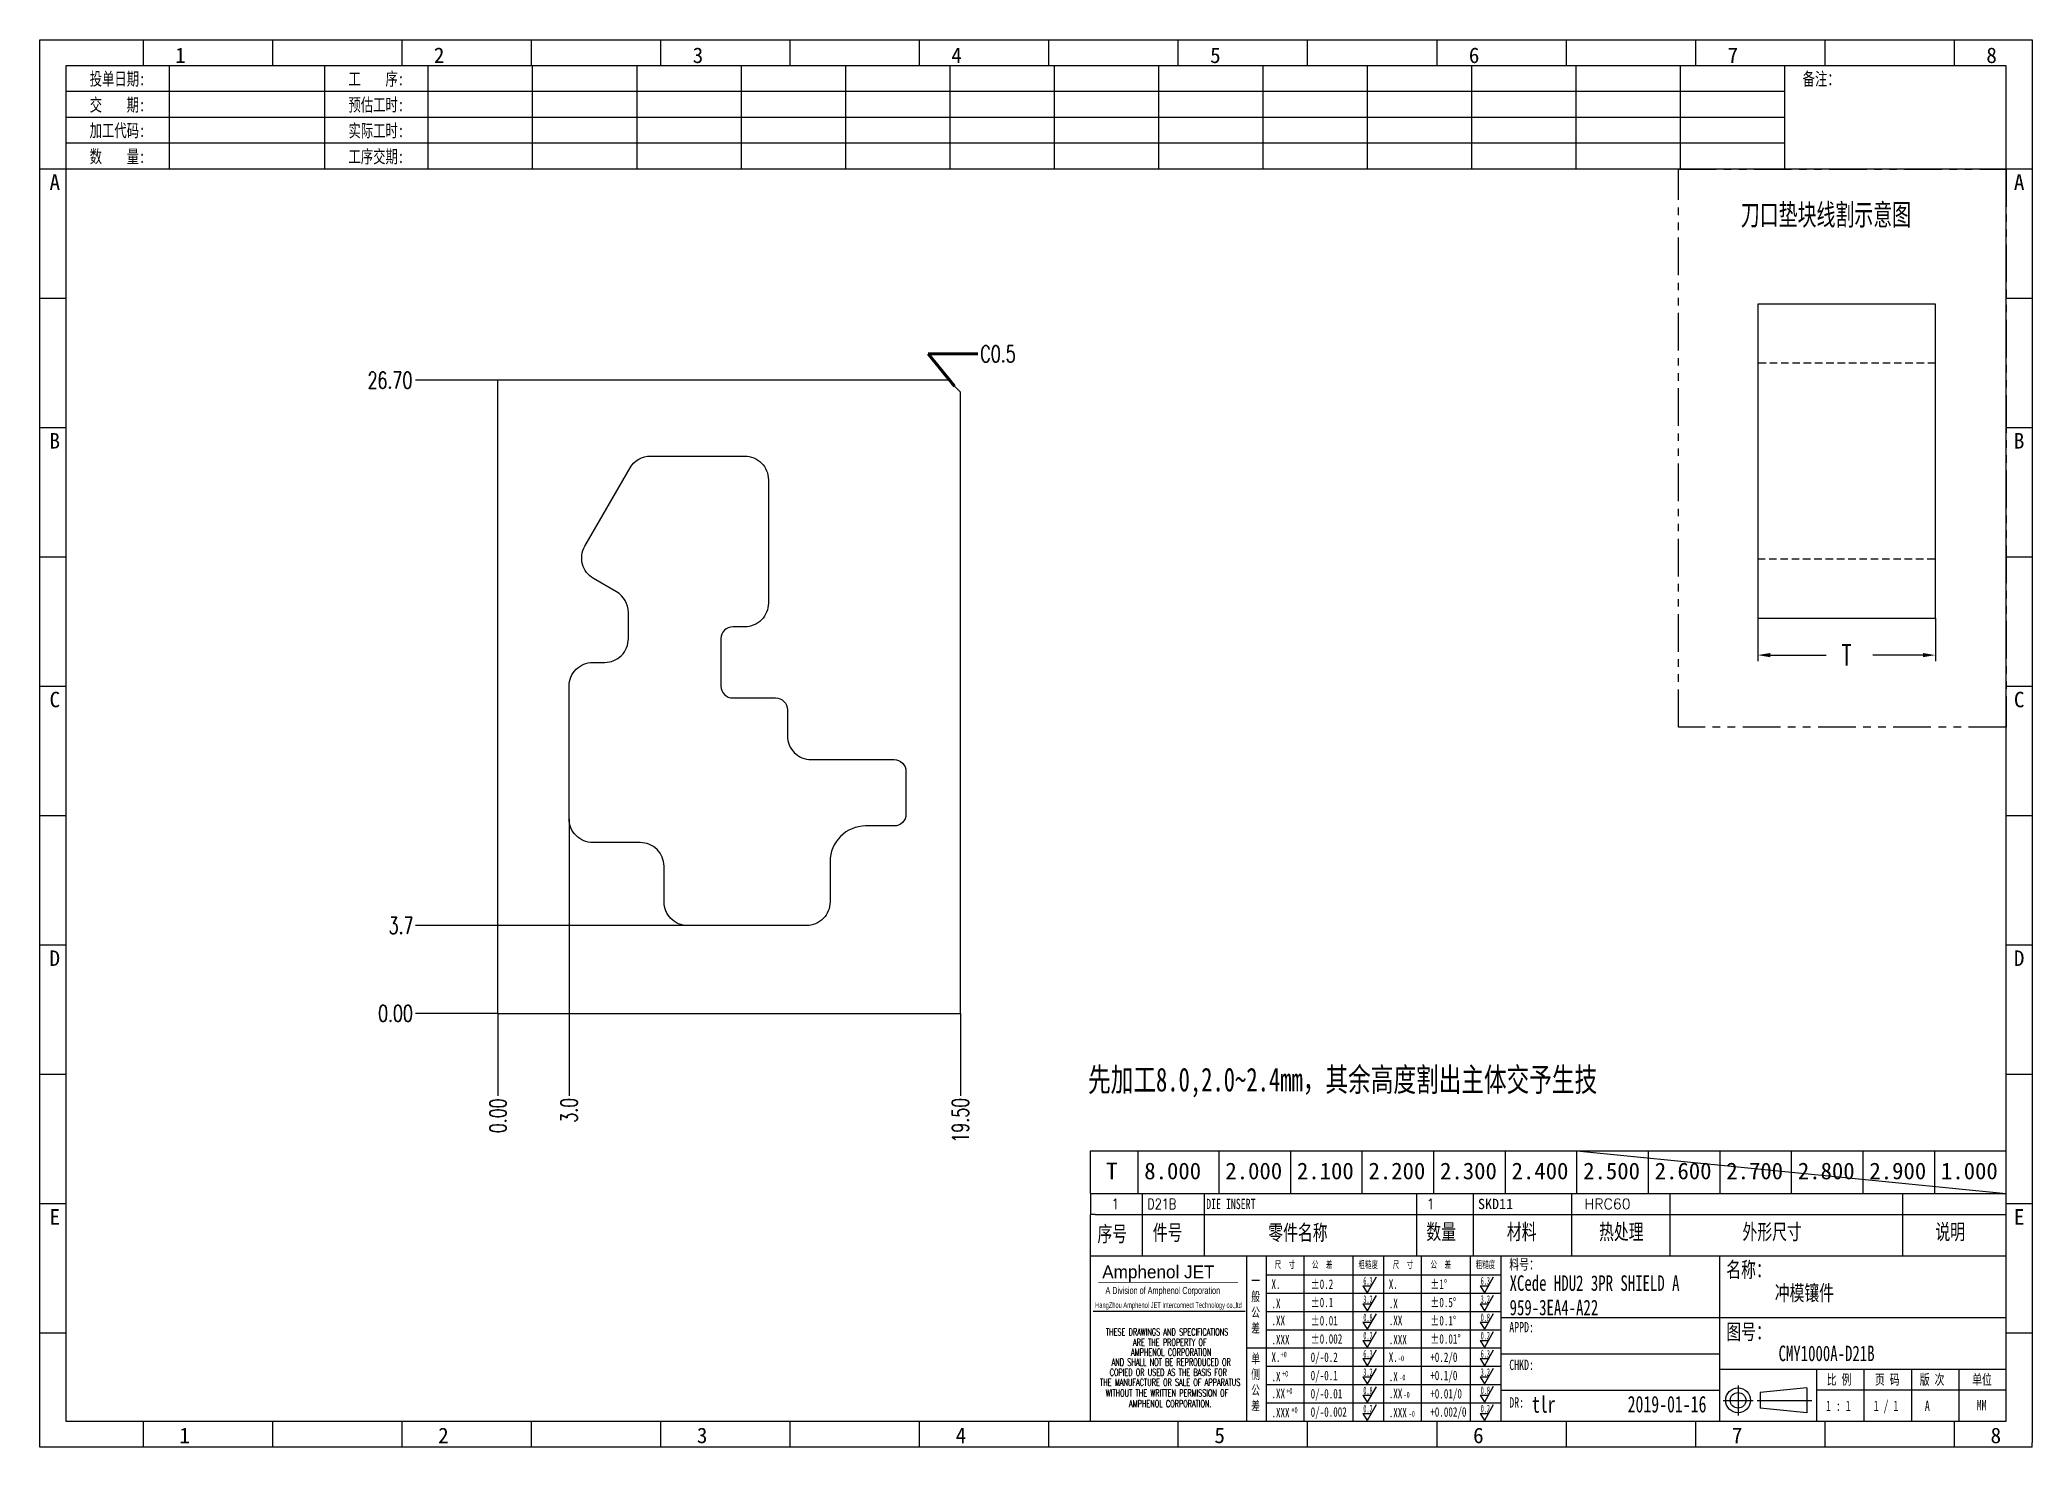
# Model space of a CAD drawing. Header units: millimetres. Extents: x -2852 to 5627, y -2271 to 1849.
# Drawn here: x -2726 to -2642, y -661 to -601.7 of the extents above; entities that cross this region are included whole.
import ezdxf
from ezdxf.enums import TextEntityAlignment as Align

# ---------------------------------------------------------------- set-up
doc = ezdxf.new("R2010")
doc.units = ezdxf.units.MM
doc.header["$PDSIZE"] = 3
doc.linetypes.add('DASHED2', pattern=[9.525, 6.35, -3.175])
doc.linetypes.add('PHANTOM', pattern=[63.5, 31.75, -6.35, 6.35, -6.35, 6.35, -6.35])
for name, color, linetype in [('1', 7, 'Continuous'), ('11', 4, 'DASHED2'), ('41', 1, 'Continuous'), ('61', 1, 'PHANTOM'), ('D03', 7, 'Continuous')]:
    doc.layers.add(name, color=color, linetype=linetype)
doc.styles.add('CH', font='仿宋_GB2312_0.ttf')
doc.styles.add('jet02', font='simplex.shx', dxfattribs={"width": 0.7})
doc.styles.add('SIMPLEX', font='SIMPLEX')
doc.styles.get("Standard").update_dxf_attribs({"font": '仿宋_GB2312_0.ttf', "width": 0.7})
doc.styles.add('TEXTSTYLE_1', font='TRIUMB.TTF')
doc.styles.add('TEXTSTYLE_2', font='TRIUM.TTF')
doc.styles.add('tk', font='', dxfattribs={"width": 0.7})
doc.styles.add('tk 2', font='仿宋_GB2312_0.ttf', dxfattribs={"width": 0.65})
doc.styles.add('tk 4', font='simplex.shx', dxfattribs={"width": 0.65, "bigfont": 'bigfont.shx'})
doc.styles.get('tk').set_extended_font_data('NSimSun')
doc.dimstyles.new('jet02', dxfattribs={"dimtxt": 3.5, "dimasz": 2.1, "dimexe": 1, "dimexo": 0, "dimgap": 0.5, "dimtad": 0, "dimtoh": 1, "dimdec": 3, "dimzin": 9, "dimdsep": 46, "dimtxsty": 'jet02', "dimcen": 0, "dimclrt": 256, "dimazin": 2, "dimtfac": 1, "dimtdec": 3, "dimtofl": 0, "dimtmove": 0, "dimatfit": 1, "dimfxl": 0, "dimarcsym": 0})

msp = doc.modelspace()

# ---------------------------------------------------------------- texts
at = {"layer": '41', "style": 'jet02', "width": 0.7}
msp.add_text('T', height=0.875, dxfattribs=at).set_placement((-2650.0037, -628.0595))
at = {"layer": '41', "ltscale": 0.05, "insert": (-2654.2529, -608.5975), "char_height": 0.9, "width": 9.998966, "attachment_point": 1, "style": 'tk 2'}
msp.add_mtext('刀口垫块线割示意图', dxfattribs=at)
at = {"layer": '41', "ltscale": 0.05, "insert": (-2686.3162, -614.9177), "char_height": 0.7, "attachment_point": 4, "style": 'jet02'}
msp.add_mtext('C0.5', dxfattribs=at)
at = {"layer": '41', "insert": (-2681.7748, -645.6501), "char_height": 1, "attachment_point": 4}
msp.add_mtext('{\\fSimSun|b0|i0|c134|p54;先加工8.0,2.0~2.4mm，其余高度割出主体交予生技}', dxfattribs=at)

# ---------------------------------------------------------------- blocks, each defined once
blk = doc.blocks.new('A3-N')
at = {"layer": '1', "color": 1}
for p, q in [((0, 0), (0, 296.73)), ((0, 296.73), (420, 296.73)), ((21.82, 291.27), (21.82, 296.73)), ((49.09, 291.27), (49.09, 296.73)), ((76.36, 291.27), (76.36, 296.73)), ((103.64, 291.27), (103.64, 296.73)), ((103.64, 291.27), (103.64, 296.73)), ((103.64, 291.27), (103.64, 296.73)), ((130.91, 291.27), (130.91, 296.73)), ((158.18, 291.27), (158.18, 296.73)), ((185.45, 291.27), (185.45, 296.73)), ((212.73, 291.27), (212.73, 296.73)), ((240, 291.27), (240, 296.73)), ((267.27, 291.27), (267.27, 296.73)), ((294.55, 291.27), (294.55, 296.73)), ((321.82, 291.27), (321.82, 296.73)), ((349.09, 291.27), (349.09, 296.73)), ((376.36, 291.27), (376.36, 296.73)), ((403.64, 291.27), (403.64, 296.73)), ((420, 296.73), (420, 1)), ((5.45, 269.45), (0, 269.45)), ((420, 269.45), (414.55, 269.45)), ((5.45, 242.18), (0, 242.18)), ((420, 242.18), (414.55, 242.18)), ((5.45, 214.91), (0, 214.91)), ((420, 214.91), (414.55, 214.91)), ((5.45, 187.64), (0, 187.64)), ((420, 187.64), (414.55, 187.64)), ((5.45, 160.36), (0, 160.36)), ((420, 160.36), (414.55, 160.36)), ((5.45, 133.09), (0, 133.09)), ((420, 133.09), (414.55, 133.09)), ((5.45, 105.82), (0, 105.82)), ((420, 105.82), (414.55, 105.82)), ((5.45, 78.55), (0, 78.55)), ((420, 78.55), (414.55, 78.55)), ((5.45, 51.27), (0, 51.27)), ((420, 51.27), (414.55, 51.27)), ((222.45, 49.09), (221.45, 49.09)), ((221.45, 49.09), (221.45, 40.36)), ((222.45, 49.09), (414.55, 49.09)), ((232.36, 49.09), (232.36, 40.36)), ((245.45, 49.09), (245.45, 40.36)), ((290.18, 49.09), (290.18, 40.36)), ((302.18, 49.09), (302.18, 40.36)), ((322.91, 49.09), (322.91, 40.36)), ((343.64, 49.09), (343.64, 40.36)), ((392.73, 40.36), (392.73, 49.09)), ((258.55, 40.36), (258.55, 5.44)), ((266.45, 40.36), (266.45, 5.44)), ((276.78, 40.36), (276.78, 5.45)), ((291.18, 40.36), (291.18, 5.45)), ((301.51, 40.37), (301.51, 5.46)), ((308.01, 40.36), (308.01, 5.45)), ((354.09, 40.36), (354.09, 5.45)), ((308.01, 32.39), (258.55, 32.39)), ((308.01, 28.54), (258.55, 28.54)), ((414.55, 27.27), (308.01, 27.27)), ((5.45, 24), (0, 24)), ((308.01, 24.69), (258.55, 24.69)), ((420, 24), (414.55, 24)), ((308.01, 16.99), (258.55, 16.99)), ((354.09, 19.63), (308.01, 19.63)), ((308.01, 13.14), (258.55, 13.14)), ((414.55, 16.36), (354.09, 16.36)), ((374.55, 16.36), (374.55, 5.45)), ((384.55, 16.36), (384.55, 5.45)), ((394.55, 16.36), (394.55, 5.45)), ((404.55, 16.36), (404.55, 5.45)), ((308.01, 9.29), (258.55, 9.29)), ((308.01, 11.99), (354.09, 11.99)), ((372.51, 12.49), (362.69, 11.5)), ((362.69, 11.5), (362.69, 8.23)), ((372.51, 12.49), (372.51, 7.25)), ((414.55, 12), (374.55, 12)), ((21.82, 0), (21.82, 5.45)), ((49.09, 0), (49.09, 5.45)), ((76.36, 0), (76.36, 5.45)), ((103.64, 0), (103.64, 5.45)), ((130.91, 0), (130.91, 5.45)), ((158.18, 0), (158.18, 5.45)), ((185.45, 0), (185.45, 5.45)), ((212.73, 0), (212.73, 5.45)), ((240, 0), (240, 5.45)), ((267.27, 0), (267.27, 5.45)), ((294.55, 0), (294.55, 5.45)), ((321.82, 0), (321.82, 5.45)), ((349.09, 0), (349.09, 5.45)), ((372.51, 7.25), (362.69, 8.23)), ((376.36, 0), (376.36, 5.45)), ((403.64, 0), (403.64, 5.45)), ((1, 0), (0, 0)), ((420, 0), (1, 0)), ((420, 0), (420, 1))]:
    blk.add_line(p, q, dxfattribs=at)
at = {"layer": '1'}
for p, q in [((414.55, 278.18), (414.55, 284.73)), ((221.45, 40.36), (221.45, 5.45)), ((221.45, 40.36), (414.55, 40.36)), ((221.45, 40.36), (414.55, 40.36)), ((254.41, 40.36), (254.41, 5.45)), ((283.28, 40.36), (283.28, 5.45)), ((308.01, 36.24), (258.55, 36.24)), ((222.08, 28.67), (254.12, 28.67)), ((308.01, 20.84), (254.41, 20.84))]:
    blk.add_line(p, q, dxfattribs=at)
at = {"layer": '1', "color": 1, "ltscale": 0.05}
for p, q in [((278.93, 34.04), (279.79, 32.56)), ((278.93, 34.04), (280.65, 34.04)), ((281.68, 35.84), (279.79, 32.56)), ((303.66, 34.05), (304.52, 32.56)), ((303.66, 34.05), (305.38, 34.05)), ((306.41, 35.84), (304.52, 32.56)), ((278.93, 30.19), (279.79, 28.71)), ((278.93, 30.19), (280.65, 30.19)), ((281.68, 31.99), (279.79, 28.71)), ((303.66, 30.2), (305.38, 30.2)), ((303.66, 30.2), (304.52, 28.71)), ((306.41, 31.99), (304.52, 28.71)), ((278.93, 26.34), (279.79, 24.86)), ((278.93, 26.34), (280.65, 26.34)), ((281.68, 28.14), (279.79, 24.86)), ((303.66, 26.35), (304.52, 24.86)), ((303.66, 26.35), (305.38, 26.35)), ((306.41, 28.14), (304.52, 24.86)), ((278.93, 22.49), (280.65, 22.49)), ((278.93, 22.49), (279.79, 21.01)), ((281.68, 24.29), (279.79, 21.01)), ((303.66, 22.5), (305.38, 22.5)), ((303.66, 22.5), (304.52, 21.01)), ((306.41, 24.29), (304.52, 21.01)), ((278.93, 18.66), (279.79, 17.17)), ((278.93, 18.66), (280.65, 18.66)), ((281.68, 20.45), (279.79, 17.17)), ((303.66, 18.66), (304.52, 17.18)), ((303.66, 18.66), (305.38, 18.66)), ((306.41, 20.46), (304.52, 17.18)), ((278.93, 14.81), (280.65, 14.81)), ((278.93, 14.81), (279.79, 13.32)), ((281.68, 16.6), (279.79, 13.32)), ((281.68, 12.75), (279.79, 9.47)), ((303.66, 14.81), (305.38, 14.81)), ((303.66, 14.81), (304.52, 13.33)), ((306.41, 16.61), (304.52, 13.33)), ((306.41, 12.76), (304.52, 9.48)), ((278.93, 10.96), (279.79, 9.47)), ((278.93, 10.96), (280.65, 10.96)), ((281.68, 8.9), (279.79, 5.62)), ((303.66, 10.96), (304.52, 9.48)), ((303.66, 10.96), (305.38, 10.96)), ((306.41, 8.91), (304.52, 5.63)), ((278.93, 7.11), (279.79, 5.62)), ((278.93, 7.11), (280.65, 7.11)), ((303.66, 7.11), (305.38, 7.11)), ((303.66, 7.11), (304.52, 5.63))]:
    blk.add_line(p, q, dxfattribs=at)
at = {"layer": '1', "color": 1, "ltscale": 0.1}
for p, q in [((358.01, 13.02), (358.01, 6.71)), ((354.86, 9.87), (361.17, 9.87)), ((362.03, 9.87), (373.54, 9.87))]:
    blk.add_line(p, q, dxfattribs=at)
at = {"layer": '1'}
blk.add_lwpolyline([(221.45, 5.45), (414.55, 5.45), (414.55, 291.27), (5.45, 291.27), (5.45, 5.45), (414.55, 5.45)], dxfattribs=at)
at = {"layer": '1', "color": 7, "linetype": 'Continuous', "const_width": 0.123}
blk.add_lwpolyline([(223.11, 34.74), (252.6, 34.76)], dxfattribs=at)
at = {"layer": '1', "color": 1}
for radius in [2.62, 1.64]:
    blk.add_circle((358.01, 9.87), radius, dxfattribs=at)
at = {"layer": '41'}
for p, q in [((27.27, 291.27), (27.27, 269.45)), ((60, 291.27), (60, 269.45)), ((81.82, 291.27), (81.82, 269.45)), ((103.82, 291.27), (103.82, 269.45)), ((125.82, 291.27), (125.82, 269.45)), ((147.82, 291.27), (147.82, 269.45)), ((169.82, 291.27), (169.82, 269.45)), ((191.82, 291.27), (191.82, 269.45)), ((213.82, 291.27), (213.82, 269.45)), ((235.82, 291.27), (235.82, 269.45)), ((257.82, 291.27), (257.82, 269.45)), ((279.82, 291.27), (279.82, 269.45)), ((301.82, 291.27), (301.82, 269.45)), ((323.82, 291.27), (323.82, 269.45)), ((345.82, 291.27), (345.82, 269.45)), ((367.82, 291.27), (367.82, 269.45)), ((367.82, 285.82), (5.45, 285.82)), ((367.82, 280.36), (5.45, 280.36)), ((367.82, 274.91), (5.45, 274.91)), ((414.55, 269.45), (5.45, 269.45))]:
    blk.add_line(p, q, dxfattribs=at)
at = {"layer": '1', "color": 1}
for s, p in [('1', (29.64, 295.11)), ('2', (84.18, 295.11)), ('3', (138.73, 295.11)), ('4', (193.27, 295.11)), ('5', (247.82, 295.11)), ('6', (302.36, 295.11)), ('7', (356.91, 295.11)), ('8', (411.45, 295.11)), ('1', (30.53, 4.11)), ('2', (85.08, 4.11)), ('3', (139.62, 4.11)), ('4', (194.17, 4.11)), ('5', (248.72, 4.11)), ('6', (303.26, 4.11)), ('7', (357.81, 4.11)), ('8', (412.35, 4.11))]:
    blk.add_text(s, height=3.27, dxfattribs=at).set_placement(p, align=Align.TOP_CENTER)
at = {"layer": '1', "style": 'tk', "width": 0.7}
for s, p in [('投单日期:', (16.36, 288.55)), ('工    序:', (70.91, 288.55)), ('备注：', (375.51, 288.55)), ('交    期:', (16.36, 283.09)), ('预估工时:', (70.91, 283.09)), ('加工代码:', (16.36, 277.64)), ('实际工时:', (70.91, 277.64)), ('数    量:', (16.36, 272.18)), ('工序交期:', (70.91, 272.18))]:
    blk.add_text(s, height=2.727, dxfattribs=at).set_placement(p, align=Align.MIDDLE)
at = {"layer": '1', "color": 1}
for s, p in [('A', (2.04, 268.36)), ('B', (2.04, 213.82)), ('C', (2.04, 159.27)), ('D', (2.04, 104.73)), ('E', (2.04, 50.18))]:
    blk.add_text(s, height=3.27, dxfattribs=at).set_placement(p, align=Align.TOP_LEFT)
for s, p in [('A', (418.37, 268.36)), ('B', (418.37, 213.82)), ('C', (418.37, 159.27)), ('D', (418.37, 104.73)), ('E', (418.37, 50.18))]:
    blk.add_text(s, height=3.27, dxfattribs=at).set_placement(p, align=Align.TOP_RIGHT)
at = {"layer": '1', "color": 1, "style": 'tk 2', "width": 0.7}
for s, height, p in [('序号', 3.273, (222.96, 43.34)), ('件号', 3.273, (234.62, 43.61)), ('零件名称', 3.273, (258.97, 43.61)), ('数量', 3.273, (292.3, 43.78)), ('材料', 3.273, (309.27, 43.78)), ('热处理', 3.273, (328.71, 43.78)), ('外形尺寸', 3.273, (358.94, 43.78)), ('说明', 3.273, (399.61, 43.78)), ('料号：', 2.182, (309.77, 37.46)), ('名称：', 3.273, (355.52, 35.79)), ('图号：', 3.273, (355.52, 22.7)), ('比 例', 2.182, (376.69, 13.18)), ('页 码', 2.182, (386.85, 13.18)), ('版 次', 2.182, (396.31, 13.18)), ('单位', 2.182, (407.35, 13.18))]:
    blk.add_text(s, height=height, dxfattribs=at).set_placement(p)
at = {"layer": '1', "color": 7, "linetype": 'Continuous', "style": 'TEXTSTYLE_1'}
blk.add_text('Amphenol JET', height=2.7, dxfattribs=at).set_placement((223.96, 35.61))
at = {"layer": '1', "color": 7, "linetype": 'Continuous'}
for s, height, style, width, p in [('A Division of Amphenol Corporation', 1.5, 'TEXTSTYLE_2', 0.7, (224.64, 32.29)), ('HangZhou Amphenol JET Interconnect Technology co.,ltd ', 1.2, 'TEXTSTYLE_2', 0.6, (222.47, 29.36)), ('THESE DRAWINGS AND SPECIFICATIONS', 1.5, 'tk 4', 0.6, (224.73, 23.52)), ('ARE THE PROPERTY OF', 1.5, 'tk 4', 0.6, (230.45, 21.35)), ('AND SHALL NOT BE REPRODUCED OR', 1.5, 'tk 4', 0.6, (225.95, 17.17)), ('AMPHENOL CORPORATION', 1.5, 'tk 4', 0.6, (230.04, 19.27)), ('THE MANUFACTURE OR SALE OF APPARATUS', 1.5, 'tk 4', 0.6, (223.5, 12.92)), ('COPIED OR USED AS THE BASIS FOR', 1.5, 'tk 4', 0.6, (225.54, 15.02)), ('WITHOUT THE WRITTEN PERMISSION OF', 1.5, 'tk 4', 0.6, (224.73, 10.67)), ('AMPHENOL CORPORATION.', 1.5, 'tk 4', 0.6, (229.63, 8.4))]:
    blk.add_text(s, height=height, dxfattribs=dict(at, style=style, width=width)).set_placement(p)
at = {"layer": '1', "color": 1, "style": 'tk 2', "width": 0.7}
for s, p in [('X.', (259.64, 34.37)), ('%%P0.2', (267.9, 34.37)), ('X.', (284.37, 34.37)), ('%%P1%%D', (293.12, 34.37)), ('.X', (259.64, 30.28)), ('%%P0.1', (267.9, 30.52)), ('.X', (284.37, 30.28)), ('%%P0.5%%D', (293.12, 30.52)), ('.XX', (259.64, 26.71)), ('%%P0.01', (267.9, 26.67)), ('.XX', (284.37, 26.71)), ('%%P0.1%%D', (293.12, 26.67)), ('.XXX', (259.64, 22.68)), ('%%P0.002', (267.9, 22.82)), ('.XXX', (284.37, 22.68)), ('%%P0.01%%D', (293.12, 22.82)), ('X.', (259.64, 18.97)), ('0/-0.2', (267.9, 18.97)), ('X.', (284.37, 18.97)), ('+0.2/0', (293.12, 18.97)), ('.X', (259.64, 14.88)), ('0/-0.1', (267.9, 15.12)), ('.X', (284.37, 14.88)), ('+0.1/0', (293.12, 15.12)), ('.XX', (259.64, 11.31)), ('0/-0.01', (267.9, 11.27)), ('0/-0.002', (267.9, 7.42)), ('.XX', (284.37, 11.31)), ('+0.01/0', (293.12, 11.27)), ('+0.002/0', (293.12, 7.42)), ('.XXX', (259.64, 7.28)), ('.XXX', (284.37, 7.28))]:
    blk.add_text(s, height=2, dxfattribs=at).set_placement(p, align=Align.MIDDLE_LEFT)
at = {"layer": '1', "color": 1, "ltscale": 0.05, "style": 'tk 2', "width": 0.5}
for s, p in [('6.3', (279.01, 34.26)), ('6.3', (303.74, 34.27)), ('3.2', (279.01, 30.41)), ('3.2', (303.74, 30.42)), ('0.8', (279.01, 26.56)), ('0.8', (303.74, 26.57)), ('0.2', (279.01, 22.71)), ('0.2', (303.74, 22.72)), ('6.3', (279.01, 18.87)), ('6.3', (303.74, 18.88)), ('3.2', (279.01, 15.02)), ('0.8', (279.01, 11.17)), ('3.2', (303.74, 15.03)), ('0.8', (303.74, 11.18)), ('0.2', (279.01, 7.32)), ('0.2', (303.74, 7.33))]:
    blk.add_text(s, height=1.6, dxfattribs=at).set_placement(p)
at = {"layer": '1', "style": 'tk 2', "width": 0.7}
for s, p in [('APPD:', (309.77, 24.21)), ('CHKD:', (309.77, 16.27)), ('DR:', (309.77, 8.35))]:
    blk.add_text(s, height=2.182, dxfattribs=at).set_placement(p)
at = {"layer": '1', "color": 7, "style": 'tk 2', "width": 0.7}
blk.add_text('MM', height=2.182, dxfattribs=at).set_placement((408.31, 7.75))
at = {"layer": '1', "color": 1, "ltscale": 0.05, "char_height": 1.5, "width": 6.3627, "attachment_point": 1, "style": 'tk 2'}
for s, insert in [('尺  寸', (260.31, 39.25)), ('公  差', (268.17, 39.25)), ('粗糙度', (277.98, 39.25)), ('尺  寸', (285.2, 39.25)), ('公  差', (293.18, 39.25)), ('粗糙度', (302.71, 39.26))]:
    blk.add_mtext(s, dxfattribs=dict(at, insert=insert))
at = {"layer": '1', "ltscale": 0.05, "char_height": 2, "width": 2.5195, "attachment_point": 1, "style": 'tk 2'}
for s, insert in [('一般公差', (255.39, 36.11)), ('单侧公差', (255.39, 19.71))]:
    blk.add_mtext(s, dxfattribs=dict(at, insert=insert))
at = {"layer": '1', "color": 1, "ltscale": 0.05, "char_height": 1.2, "width": 5.1396, "attachment_point": 1, "line_spacing_factor": 0.8, "style": 'tk 2'}
for s, insert in [('+0', (261.58, 20.13)), ('-0', (286.31, 19.33)), ('+0', (261.88, 16.09)), ('-0', (286.61, 15.29)), ('+0', (262.79, 12.45)), ('+0', (263.87, 8.44)), ('-0', (287.51, 11.65)), ('-0', (288.59, 7.64))]:
    blk.add_mtext(s, dxfattribs=dict(at, insert=insert))
at = {"layer": '1', "style": 'tk 2', "width": 0.7}
for tag, p in [('PATR-NO1', (309.84, 32.96)), ('TITLE', (365.74, 30.9)), ('PATR-NO2', (309.84, 27.81)), ('DWG-NO:', (366.54, 18.14))]:
    blk.add_attdef(tag, p, '', height=3.27, dxfattribs=at)
at = {"layer": '1', "color": 1, "style": 'tk 2', "width": 0.7}
for tag, p in [('DRAW', (314.55, 7.27)), ('DATE', (334.72, 7.32))]:
    blk.add_attdef(tag, p, '', height=3.49, dxfattribs=at)
at = {"layer": '1', "style": 'tk 2', "width": 0.7}
for tag, p in [('SCALE', (376.55, 8.73)), ('SHEET', (386.6, 8.72)), ('REV', (397.38, 8.73))]:
    blk.add_attdef(tag, text='', height=2.18, dxfattribs=at).set_placement(p, align=Align.MIDDLE_LEFT)
blk = doc.blocks.new('FB3')
at = {"layer": '1', "color": 1}
for p, q in [((0, 4.36), (193.09, 4.36)), ((0, 4.36), (0, 0)), ((10.91, 4.36), (10.91, 0)), ((24, 4.36), (24, 0)), ((68.73, 4.36), (68.73, 0)), ((80.73, 4.36), (80.73, 0)), ((101.45, 4.36), (101.45, 0)), ((122.18, 4.36), (122.18, 0)), ((171.27, 0), (171.27, 4.36))]:
    blk.add_line(p, q, dxfattribs=at)
at = {"layer": '1'}
for tag, style, p in [('ITEM', 'SIMPLEX', (4.36, 2.18)), ('PARTNO', 'SIMPLEX', (12, 2.18)), ('QTY', 'SIMPLEX', (74.18, 2.18)), ('MATL', 'CH', (81.72, 2.18)), ('FINISH', 'SIMPLEX', (104.17, 2.18)), ('SPEC', 'SIMPLEX', (130.91, 2.18)), ('REMARK', 'SIMPLEX', (174.06, 2.18))]:
    blk.add_attdef(tag, text='', height=2.18, dxfattribs=dict(at, style=style)).set_placement(p, align=Align.MIDDLE_LEFT)
at = {"layer": '1', "style": 'tk', "width": 0.7}
blk.add_attdef('DIE', text='', height=2.18, dxfattribs=at).set_placement((24.43, 2.18), align=Align.MIDDLE_LEFT)
blk = doc.blocks.new('DK')
at = {"layer": '1'}
for p, q in [((0, 9), (192, 9)), ((0, 0), (0, 9)), ((10, 0), (10, 9)), ((27, 0), (27, 9)), ((42, 0), (42, 9)), ((57, 0), (57, 9)), ((72, 0), (72, 9)), ((87, 0), (87, 9)), ((102, 0), (102, 9)), ((117, 0), (117, 9)), ((132, 0), (132, 9)), ((147, 0), (147, 9)), ((162, 0), (162, 9)), ((177, 0), (177, 9)), ((192, 0), (192, 9)), ((0, 0), (192, 0))]:
    blk.add_line(p, q, dxfattribs=at)
blk.add_text('T', height=3.5, dxfattribs=at).set_placement((3.31, 3.01))
at = {"layer": '1', "color": 2}
for s, p in [('8.000', (11.31, 3.01)), ('2.000', (28.31, 3.01)), ('2.100', (43.31, 3.01)), ('2.200', (58.31, 3.01)), ('2.300', (73.31, 3.01)), ('2.400', (88.31, 3.01)), ('2.500', (103.31, 3.01)), ('2.600', (118.31, 3.01)), ('2.700', (133.31, 3.01)), ('2.800', (148.31, 3.01)), ('2.900', (163.31, 3.01)), ('1.000', (178.31, 3.01))]:
    blk.add_text(s, height=3.5, dxfattribs=at).set_placement(p)
blk = doc.blocks.new('A$C0DB51FAA')
at = {"layer": '1', "ltscale": 0.05}
blk.add_line((20.516, 1.81), (38.618, 0), dxfattribs=at)
at = {"layer": '1', "ltscale": 0.05, "xscale": 0.2011363636361239, "yscale": 0.2011363636361239, "zscale": 0.2011363636361239}
blk.add_blockref('DK', (0, 0), dxfattribs=at)
blk = doc.blocks.new('*D843')
at = {"layer": '41', "ltscale": 0.05}
blk.add_line((-1791.445, -3095.158), (-1794.92, -3095.158), dxfattribs=at)
at = {"layer": 'Defpoints', "color": 0, "ltscale": 0.05}
for p in [(-1794.92, -3095.158), (-1791.445, -3095.158), (-1791.445, -3095.158)]:
    blk.add_point(p, dxfattribs=at)
at = {"layer": '41', "ltscale": 0.05, "insert": (-1795.767, -3095.158), "char_height": 0.7, "attachment_point": 5, "style": 'jet02'}
blk.add_mtext('0.00', dxfattribs=at)
blk = doc.blocks.new('*D844')
at = {"layer": '41', "ltscale": 0.05}
blk.add_line((-1791.445, -3068.458), (-1794.92, -3068.458), dxfattribs=at)
at = {"layer": 'Defpoints', "color": 0, "ltscale": 0.05}
for p in [(-1794.92, -3068.458), (-1791.445, -3068.458), (-1791.445, -3095.158)]:
    blk.add_point(p, dxfattribs=at)
at = {"layer": '41', "ltscale": 0.05, "insert": (-1796, -3068.458), "char_height": 0.7, "attachment_point": 5, "style": 'jet02'}
blk.add_mtext('26.70', dxfattribs=at)
blk = doc.blocks.new('*D845')
at = {"layer": '41', "ltscale": 0.05}
blk.add_line((-1791.445, -3095.158), (-1791.445, -3098.633), dxfattribs=at)
at = {"layer": 'Defpoints', "color": 0, "ltscale": 0.05}
for p in [(-1791.445, -3095.158), (-1791.445, -3095.158), (-1791.445, -3098.633)]:
    blk.add_point(p, dxfattribs=at)
at = {"layer": '41', "ltscale": 0.05, "insert": (-1791.445, -3099.479), "char_height": 0.7, "attachment_point": 5, "rotation": 90, "style": 'jet02'}
blk.add_mtext('0.00', dxfattribs=at)
blk = doc.blocks.new('*D846')
at = {"layer": '41', "ltscale": 0.05}
blk.add_line((-1771.945, -3095.158), (-1771.945, -3098.633), dxfattribs=at)
at = {"layer": 'Defpoints', "color": 0, "ltscale": 0.05}
for p in [(-1791.445, -3095.158), (-1771.945, -3095.158), (-1771.945, -3098.633)]:
    blk.add_point(p, dxfattribs=at)
at = {"layer": '41', "ltscale": 0.05, "insert": (-1771.945, -3099.666), "char_height": 0.7, "attachment_point": 5, "rotation": 90, "style": 'jet02'}
blk.add_mtext('19.50', dxfattribs=at)
blk = doc.blocks.new('*D847')
at = {"layer": '41', "ltscale": 0.05}
blk.add_line((-1788.445, -3086.958), (-1788.445, -3098.633), dxfattribs=at)
at = {"layer": 'Defpoints', "color": 0, "ltscale": 0.05}
for p in [(-1788.445, -3086.958), (-1791.445, -3095.158), (-1788.445, -3098.633)]:
    blk.add_point(p, dxfattribs=at)
at = {"layer": '41', "ltscale": 0.05, "insert": (-1788.445, -3099.246), "char_height": 0.7, "attachment_point": 5, "rotation": 90, "style": 'jet02'}
blk.add_mtext('3.0', dxfattribs=at)
blk = doc.blocks.new('*D848')
at = {"layer": '41', "ltscale": 0.05}
blk.add_line((-1783.445, -3091.458), (-1794.92, -3091.458), dxfattribs=at)
at = {"layer": 'Defpoints', "color": 0, "ltscale": 0.05}
for p in [(-1794.92, -3091.458), (-1783.445, -3091.458), (-1791.445, -3095.158)]:
    blk.add_point(p, dxfattribs=at)
at = {"layer": '41', "ltscale": 0.05, "insert": (-1795.533, -3091.458), "char_height": 0.7, "attachment_point": 5, "style": 'jet02'}
blk.add_mtext('3.7', dxfattribs=at)

# ---------------------------------------------------------------- dimensions: what is measured, and where the dimension line sits
at = {"layer": '41', "ltscale": 0.05}
for feature_location, offset, dtype, origin, override, picture, middle, set_off in [((-2706.6525, -616.0277), (-3.4751, 0), 0, (-2706.6525, -642.7277), {"dimscale": 0.2, "dimtoh": 0, "dimdec": 2, "dimzin": 1, "dimclrd": 256, "dimclre": 256, "dimazin": 0, "dimatfit": 3, "dimlwd": 65535, "dimlwe": 65535}, '*D844', (-2711.2076, -616.0277), (-915.2077, 2452.4298)), ((-2703.6525, -634.5277), (0, -11.6751), 1, (-2706.6525, -642.7277), {"dimscale": 0.2, "dimtoh": 0, "dimdec": 1, "dimzin": 1, "dimclrd": 256, "dimclre": 256, "dimadec": 1, "dimazin": 0, "dimatfit": 3, "dimlwd": 65535, "dimlwe": 65535}, '*D847', (-2703.6525, -646.8161), (-915.2077, 2452.4298)), ((-2698.6525, -639.0277), (-11.4751, 0), 0, (-2706.6525, -642.7277), {"dimscale": 0.2, "dimtoh": 0, "dimdec": 1, "dimzin": 1, "dimclrd": 256, "dimclre": 256, "dimadec": 1, "dimazin": 0, "dimatfit": 3, "dimlwd": 65535, "dimlwe": 65535}, '*D848', (-2710.7409, -639.0277), (-915.2077, 2452.4298)), ((-2706.6524883863, -642.7277212114), (-3.4750784656, 0), 0, (-2706.6524883863, -642.7277212114), {"dimscale": 0.2, "dimtoh": 0, "dimdec": 2, "dimzin": 1, "dimclrd": 256, "dimclre": 256, "dimazin": 0, "dimatfit": 3, "dimlwd": 65535, "dimlwe": 65535}, '*D843', (-2710.9742335185, -642.7277212114), (-915.2077048823, 2452.4298167741)), ((-2706.6524883863, -642.7277212114), (0, -3.4750784656), 1, (-2706.6524883863, -642.7277212114), {"dimscale": 0.2, "dimtoh": 0, "dimdec": 2, "dimzin": 1, "dimclrd": 256, "dimclre": 256, "dimazin": 0, "dimatfit": 3, "dimlwd": 65535, "dimlwe": 65535}, '*D845', (-2706.6524883863, -647.0494663437), (-915.2077048823, 2452.4298167741)), ((-2687.1525, -642.7277), (0, -3.4751), 1, (-2706.6525, -642.7277), {"dimscale": 0.2, "dimtoh": 0, "dimdec": 2, "dimzin": 1, "dimclrd": 256, "dimclre": 256, "dimazin": 0, "dimatfit": 3, "dimlwd": 65535, "dimlwe": 65535}, '*D846', (-2687.1525, -647.2361), (-915.2077, 2452.4298))]:
    dim = msp.add_ordinate_dim(feature_location=feature_location, offset=offset, dtype=dtype, origin=origin, dimstyle='jet02', override=override, dxfattribs=at)
    dim.commit()
    dim.dimension.update_dxf_attribs({"geometry": picture, "text_midpoint": middle, "insert": set_off})

# ---------------------------------------------------------------- linework, layer by layer
at = {"layer": '1', "ltscale": 0.05}
for p, q in [((-2646.0468, -612.8159), (-2653.5368, -612.8159)), ((-2653.5368, -612.8159), (-2653.5368, -626.0659)), ((-2646.0468, -626.0659), (-2646.0468, -612.8159)), ((-2706.6525, -642.7277), (-2706.6525, -616.0277)), ((-2653.5368, -626.0659), (-2646.0468, -626.0659)), ((-2706.6525, -642.7277), (-2687.1525, -642.7277))]:
    msp.add_line(p, q, dxfattribs=at)
msp.add_lwpolyline([(-2687.1525, -642.7277), (-2687.1525, -616.5277), (-2687.6525, -616.0277), (-2706.6525, -616.0277)], dxfattribs=at)
at = {"layer": '11', "ltscale": 0.05}
for p, q in [((-2646.0468, -615.3159), (-2653.5368, -615.3159)), ((-2653.5368, -623.5659), (-2646.0468, -623.5659))]:
    msp.add_line(p, q, dxfattribs=at)
at = {"layer": '41', "ltscale": 0.05}
for p, q in [((-2653.5368, -626.0659), (-2653.5368, -627.872)), ((-2646.0468, -626.0659), (-2646.0468, -627.872)), ((-2653.0118, -627.622), (-2650.6533, -627.622)), ((-2646.5718, -627.622), (-2648.6827, -627.622))]:
    msp.add_line(p, q, dxfattribs=at)
for points in [[(-2653.0118, -627.5345), (-2653.0118, -627.7095), (-2653.5368, -627.622)], [(-2646.5718, -627.5345), (-2646.5718, -627.7095), (-2646.0468, -627.622)]]:
    msp.add_solid(points, dxfattribs=at)
at = {"layer": '61', "color": 6, "ltscale": 0.05}
msp.add_lwpolyline([(-2656.8771, -607.1308), (-2643.0599, -607.1308), (-2643.0599, -630.6543), (-2656.8771, -630.6543)], close=True, dxfattribs=at)
at = {"layer": 'D03', "ltscale": 0.05}
msp.add_lwpolyline([(-2696.7525, -626.4277, 0.4142136), (-2697.2525, -626.9277), (-2697.2525, -628.9277, 0.4142136), (-2696.7525, -629.4277), (-2694.9525, -629.4277, -0.4142136), (-2694.4525, -629.9277), (-2694.4525, -631.0277, 0.4142136), (-2693.4525, -632.0277), (-2689.9525, -632.0277, -0.4142136), (-2689.4525, -632.5277), (-2689.4525, -634.3277, -0.4142136), (-2689.9525, -634.8277), (-2691.1525, -634.8277, 0.4142136), (-2692.6525, -636.3277), (-2692.6525, -638.0277, -0.4142136), (-2693.6525, -639.0277), (-2698.6525, -639.0277, -0.4142136), (-2699.6525, -638.0277), (-2699.6525, -636.5277, 0.4142136), (-2700.6525, -635.5277), (-2702.6525, -635.5277, -0.4142136), (-2703.6525, -634.5277), (-2703.6525, -628.9277, -0.4142136), (-2702.6525, -627.9277), (-2702.1525, -627.9277, 0.4142136), (-2701.1525, -626.9277), (-2701.1525, -625.8228, 0.2679492), (-2701.6525, -624.9568), (-2702.6248, -624.3954, -0.4142136), (-2702.9908, -623.0294), (-2701.0846, -619.7277, -0.2679492), (-2700.2186, -619.2277), (-2696.2525, -619.2277, -0.4142136), (-2695.2525, -620.2277), (-2695.2525, -625.4277, -0.4142136), (-2696.2525, -626.4277)], format="xyb", close=True, dxfattribs=at)

# ---------------------------------------------------------------- block references
at = {"layer": '1', "ltscale": 0.05, "xscale": 0.2000000000000455, "yscale": 0.2000000000000455, "zscale": 0.2000000000000455}
msp.add_blockref('A3-N', (-2725.969, -661.0217), dxfattribs=at).add_auto_attribs({'DWG-NO:': 'CMY1000A-D21B', 'TITLE': '冲模镶件', 'REV': 'A', 'SHEET': '1 / 1', 'DRAW': 'tlr', 'DATE': '2019-01-16', 'PATR-NO1': 'XCede HDU2 3PR SHIELD A', 'PATR-NO2': '959-3EA4-A22', 'SCALE': '1 : 1'})
at = {"layer": '1', "ltscale": 0.05}
msp.add_blockref('A$C0DB51FAA', (-2681.6781, -650.3308), dxfattribs=at)
ref = msp.add_blockref('FB3', (-2681.6781, -651.2035), dxfattribs=dict(at, xscale=0.2000000000000455, yscale=0.2000000000000455, zscale=0.2000000000000455))
ref.add_attrib('PARTNO', 'D21B', dxfattribs={"height": 0.43636, "style": 'SIMPLEX', "width": 0.8}).set_placement((-2679.2781, -650.7672), align=Align.MIDDLE_LEFT)
ref.add_attrib('ITEM', '1', dxfattribs={"height": 0.4364, "style": 'SIMPLEX'}).set_placement((-2680.8053, -650.7672), align=Align.MIDDLE_LEFT)
ref.add_attrib('DIE', 'DIE INSERT', dxfattribs={"height": 0.43636, "style": 'tk', "width": 0.7}).set_placement((-2676.792, -650.7672), align=Align.MIDDLE_LEFT)
ref.add_attrib('QTY', '1', dxfattribs={"height": 0.4364, "style": 'SIMPLEX'}).set_placement((-2667.5181, -650.7672), align=Align.MIDDLE_LEFT)
ref.add_attrib('MATL', 'SKD11', dxfattribs={"height": 0.43636, "style": 'CH'}).set_placement((-2665.3349, -650.7672), align=Align.MIDDLE_LEFT)
ref.add_attrib('FINISH', 'HRC60', dxfattribs={"height": 0.43636, "style": 'SIMPLEX'}).set_placement((-2660.8435, -650.7672), align=Align.MIDDLE_LEFT)

msp.set_redraw_order([(e.dxf.handle, doc.entitydb.next_handle()) for e in msp.query("TEXT MTEXT ATTDEF DIMENSION ARC_DIMENSION")])  # texts and dimensions are drawn at this point

# ---------------------------------------------------------------- leaders
at = {"layer": '41', "ltscale": 0.05, "annotation_type": 0, "has_hookline": 1, "hookline_direction": 0, "text_width": 1.5167}
msp.add_leader([(-2687.4025, -616.2777), (-2688.5162, -614.9177), (-2686.4162, -614.9177)], dimstyle='jet02', override={"dimscale": 0.2, "dimtoh": 0, "dimdec": 2, "dimzin": 1, "dimclrd": 256, "dimclre": 256, "dimazin": 0, "dimatfit": 3, "dimlwd": 65535, "dimlwe": 65535}, dxfattribs=at)

doc.saveas('drawing.dxf')
